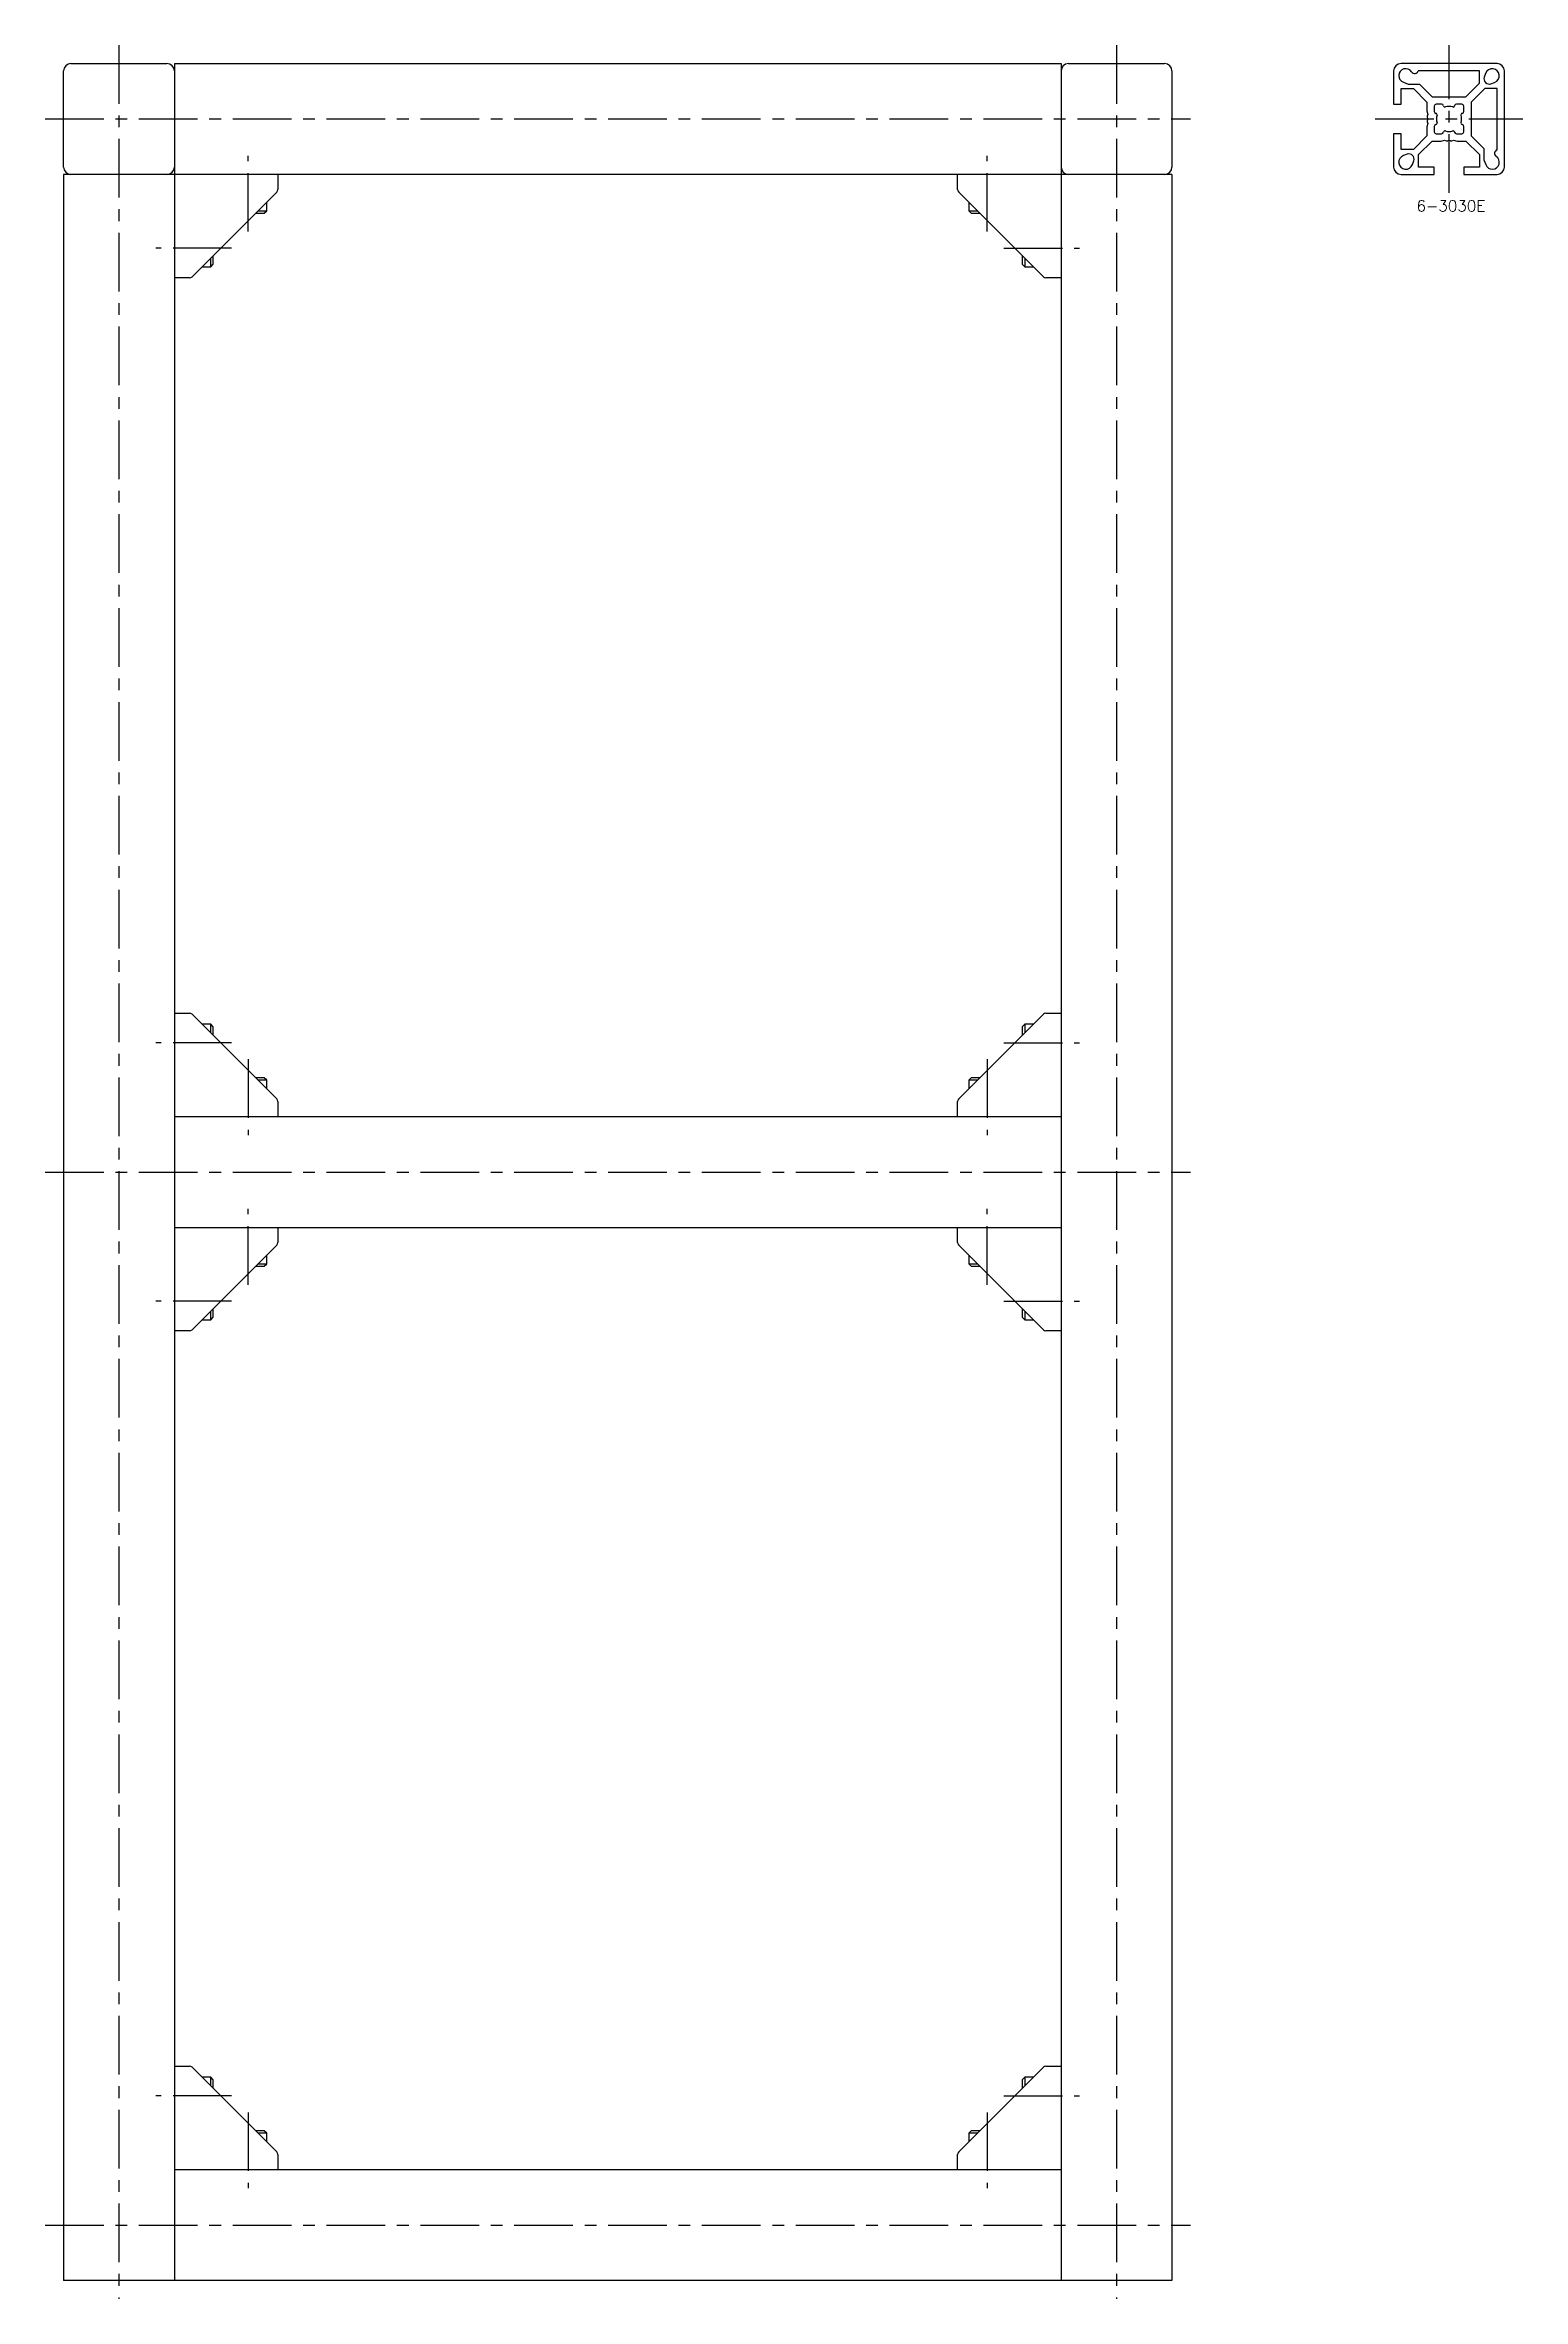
# Model space of a CAD drawing. Extents: x -5 to 761, y -8 to 975.
# Drawn here: x 361 to 761, y 5 to 615 of the extents above; entities that cross this region are included whole.
import ezdxf

# ---------------------------------------------------------------- set-up
doc = ezdxf.new("R2010")
doc.units = 0
doc.header["$LTSCALE"] = 0.5
doc.linetypes.add('CENTER', pattern=[50.8, 31.75, -6.35, 6.35, -6.35])
for name, color, linetype in [('MSM_CENTER', 1, 'CENTER'), ('MSM_CONTINUOUS', 7, 'CONTINUOUS'), ('MSM_PART_NUMBER', 7, 'CONTINUOUS')]:
    doc.layers.add(name, color=color, linetype=linetype)
doc.styles.get("Standard").update_dxf_attribs({"font": 'txt.shx', "height": 3, "bigfont": 'bigfont.shx'})

# ---------------------------------------------------------------- blocks, each defined once
blk = doc.blocks.new('*U10')
at = {"layer": 'MSM_PART_NUMBER'}
blk.add_text('6-3030E', height=3, dxfattribs=at).set_placement((732.18, 569.97))

msp = doc.modelspace()

# ---------------------------------------------------------------- linework, layer by layer
at = {"layer": 'MSM_CENTER'}
for p, q in [((381, 615), (381, 5)), ((651, 615), (651, 5)), ((741, 575), (741, 615)), ((361, 595), (671, 595)), ((721, 595), (761, 595)), ((416, 564.5), (416, 585)), ((616, 564.5), (616, 585)), ((411.5, 560), (391, 560)), ((620.5, 560), (641, 560)), ((411.5, 345), (391, 345)), ((620.5, 345), (641, 345)), ((416, 340.5), (416, 320)), ((616, 340.5), (616, 320)), ((361, 310), (671, 310)), ((416, 279.5), (416, 300)), ((616, 279.5), (616, 300)), ((411.5, 275), (391, 275)), ((620.5, 275), (641, 275)), ((411.5, 60), (391, 60)), ((416, 55.5), (416, 35)), ((616, 55.5), (616, 35)), ((620.5, 60), (641, 60)), ((361, 25), (671, 25))]:
    msp.add_line(p, q, dxfattribs=at)
at = {"layer": 'MSM_CONTINUOUS'}
for p, q in [((368, 610), (394, 610)), ((396, 610), (396, 10)), ((396, 610), (636, 610)), ((636, 610), (636, 10)), ((638, 610), (664, 610)), ((366, 582), (366, 608)), ((666, 608), (666, 582)), ((726, 608), (726, 599)), ((754, 610), (728, 610)), ((728.64, 604.92), (729.9, 604.45)), ((729.9, 604.45), (732.97, 604.45)), ((749.25, 608), (732.64, 608)), ((732.97, 604.45), (736.42, 601)), ((745.59, 601), (749.25, 604.66)), ((749.25, 604.66), (749.25, 608)), ((750.91, 607.35), (750.55, 606.34)), ((752.34, 604.55), (753.35, 604.91)), ((756, 582), (756, 608)), ((726, 599), (728, 599)), ((728, 599), (728, 603.25)), ((728, 603.25), (731.34, 603.25)), ((731.34, 603.25), (735, 599.59)), ((735, 599.59), (735, 597.17)), ((736.42, 601), (745.59, 601)), ((737, 598.5), (737, 597)), ((739, 599), (737.5, 599)), ((744.5, 599), (743, 599)), ((745, 597), (745, 598.5)), ((750.66, 603.25), (747, 599.59)), ((747, 599.59), (747, 590.42)), ((754, 603.25), (750.66, 603.25)), ((754, 586.64), (754, 603.25)), ((735, 597.17), (735.3, 596.2)), ((735.3, 593.8), (735, 592.83)), ((735, 592.83), (735, 590.41)), ((735.3, 596.2), (735.1, 595.75)), ((735.1, 594.25), (735.3, 593.8)), ((735.13, 595.3), (735.3, 595)), ((735.3, 595), (735.13, 594.7)), ((737, 593), (737, 591.5)), ((745, 591.5), (745, 593)), ((728, 591), (726, 591)), ((726, 591), (726, 582)), ((728, 586.75), (728, 591)), ((731.34, 586.75), (728, 586.75)), ((735, 590.41), (731.34, 586.75)), ((732.75, 585.34), (736.41, 589)), ((736.41, 589), (738.83, 589)), ((737.5, 591), (739, 591)), ((738.83, 589), (739.8, 589.3)), ((739.8, 589.3), (740.25, 589.1)), ((740.7, 589.13), (741, 589.3)), ((741, 589.3), (741.3, 589.13)), ((741.75, 589.1), (742.2, 589.3)), ((742.2, 589.3), (743.17, 589)), ((743, 591), (744.5, 591)), ((743.17, 589), (745.59, 589)), ((745.59, 589), (749.25, 585.34)), ((747, 590.42), (750.45, 586.97)), ((750.45, 586.97), (750.45, 583.9)), ((666, 580), (366, 580)), ((366, 580), (366, 10)), ((424, 580), (424, 575.91)), ((608, 575.91), (608, 580)), ((666, 580), (666, 10)), ((728, 580), (737, 580)), ((729.66, 585.45), (728.65, 585.09)), ((731.09, 582.65), (731.45, 583.66)), ((732.75, 582), (732.75, 585.34)), ((737, 582), (732.75, 582)), ((737, 580), (737, 582)), ((749.25, 582), (745, 582)), ((745, 582), (745, 580)), ((745, 580), (754, 580)), ((749.25, 585.34), (749.25, 582)), ((750.45, 583.9), (750.92, 582.64)), ((423.71, 575.21), (400.79, 552.29)), ((631.21, 552.29), (608.29, 575.21)), ((418, 569.5), (420.33, 569.5)), ((418.67, 570.17), (421, 570.17)), ((420.33, 569.5), (421, 570.17)), ((421, 570.17), (421, 572.5)), ((611, 572.5), (611, 570.17)), ((611, 570.17), (611.67, 569.5)), ((611, 570.17), (613.33, 570.17)), ((611.67, 569.5), (614, 569.5)), ((405.83, 555), (405.83, 557.33)), ((405.83, 555), (406.5, 555.67)), ((406.5, 555.67), (406.5, 558)), ((625.5, 558), (625.5, 555.67)), ((625.5, 555.67), (626.17, 555)), ((626.17, 557.33), (626.17, 555)), ((400.09, 552), (396, 552)), ((403.5, 555), (405.83, 555)), ((626.17, 555), (628.5, 555)), ((636, 552), (631.91, 552)), ((396, 353), (400.09, 353)), ((400.79, 352.71), (423.71, 329.79)), ((405.83, 350), (403.5, 350)), ((406.5, 349.33), (405.83, 350)), ((405.83, 347.67), (405.83, 350)), ((406.5, 347), (406.5, 349.33)), ((608.29, 329.79), (631.21, 352.71)), ((626.17, 350), (625.5, 349.33)), ((625.5, 349.33), (625.5, 347)), ((628.5, 350), (626.17, 350)), ((626.17, 350), (626.17, 347.67)), ((631.91, 353), (636, 353)), ((420.33, 335.5), (418, 335.5)), ((421, 334.83), (420.33, 335.5)), ((611.67, 335.5), (611, 334.83)), ((614, 335.5), (611.67, 335.5)), ((421, 334.83), (418.67, 334.83)), ((421, 332.5), (421, 334.83)), ((611, 334.83), (611, 332.5)), ((613.33, 334.83), (611, 334.83)), ((396, 325), (636, 325)), ((424, 329.09), (424, 325)), ((608, 325), (608, 329.09)), ((396, 295), (636, 295)), ((424, 295), (424, 290.91)), ((608, 290.91), (608, 295)), ((423.71, 290.21), (400.79, 267.29)), ((421, 285.17), (421, 287.5)), ((631.21, 267.29), (608.29, 290.21)), ((611, 287.5), (611, 285.17)), ((418, 284.5), (420.33, 284.5)), ((418.67, 285.17), (421, 285.17)), ((420.33, 284.5), (421, 285.17)), ((611, 285.17), (611.67, 284.5)), ((611, 285.17), (613.33, 285.17)), ((611.67, 284.5), (614, 284.5)), ((403.5, 270), (405.83, 270)), ((405.83, 270), (405.83, 272.33)), ((405.83, 270), (406.5, 270.67)), ((406.5, 270.67), (406.5, 273)), ((625.5, 273), (625.5, 270.67)), ((625.5, 270.67), (626.17, 270)), ((626.17, 272.33), (626.17, 270)), ((626.17, 270), (628.5, 270)), ((400.09, 267), (396, 267)), ((636, 267), (631.91, 267)), ((396, 68), (400.09, 68)), ((400.79, 67.71), (423.71, 44.79)), ((608.29, 44.79), (631.21, 67.71)), ((631.91, 68), (636, 68)), ((405.83, 65), (403.5, 65)), ((406.5, 64.33), (405.83, 65)), ((405.83, 62.67), (405.83, 65)), ((406.5, 62), (406.5, 64.33)), ((626.17, 65), (625.5, 64.33)), ((625.5, 64.33), (625.5, 62)), ((628.5, 65), (626.17, 65)), ((626.17, 65), (626.17, 62.67)), ((420.33, 50.5), (418, 50.5)), ((421, 49.83), (418.67, 49.83)), ((421, 49.83), (420.33, 50.5)), ((421, 47.5), (421, 49.83)), ((611.67, 50.5), (611, 49.83)), ((611, 49.83), (611, 47.5)), ((613.33, 49.83), (611, 49.83)), ((614, 50.5), (611.67, 50.5)), ((424, 44.09), (424, 40)), ((608, 40), (608, 44.09)), ((396, 40), (636, 40)), ((666, 10), (366, 10))]:
    msp.add_line(p, q, dxfattribs=at)
for centre, radius, start, end in [((368, 608), 2, 90, 180), ((394, 608), 2, 0, 90), ((638, 608), 2, 90, 180), ((664, 608), 2, 0, 90), ((728, 608), 2, 90, 180), ((729.3, 606.7), 1.9, 34.14842, 249.61101), ((731.7, 608.33), 1, 214.14844, 340.85972), ((751.86, 605.86), 1.4, 160, 290), ((752.7, 606.7), 1.9, 290.00005, 159.99995), ((754, 608), 2, 0, 90), ((737.5, 598.5), 0.5, 90, 180), ((739, 598.5), 0.5, 8.57841, 90), ((739.89, 598.63), 0.4, 188.57841, 286.98513), ((741, 595), 3.4, 73.01488, 106.98512), ((742.11, 598.63), 0.4, 253.01488, 351.42159), ((743, 598.5), 0.5, 90, 171.42159), ((744.5, 598.5), 0.5, 0, 90), ((735.56, 595.55), 0.5, 156.20602, 210), ((735.56, 594.45), 0.5, 150, 203.79398), ((737.5, 597), 0.5, 180, 261.42159), ((737.5, 593), 0.5, 98.57841, 180), ((737.37, 596.11), 0.4, 343.01488, 81.42159), ((737.37, 593.89), 0.4, 278.57841, 16.98513), ((741, 595), 3.4, 163.01488, 196.98512), ((739.89, 591.37), 0.4, 73.01488, 171.42159), ((741, 595), 3.4, 253.01488, 286.98512), ((742.11, 591.37), 0.4, 8.57841, 106.98511), ((744.63, 596.11), 0.4, 98.57841, 196.98511), ((744.63, 593.89), 0.4, 163.01488, 261.42159), ((741, 595), 3.4, 343.01488, 16.98512), ((744.5, 597), 0.5, 278.57841, 0), ((744.5, 593), 0.5, 0, 81.42159), ((737.5, 591.5), 0.5, 180, 270), ((739, 591.5), 0.5, 270, 351.42159), ((740.45, 589.56), 0.5, 246.20602, 300), ((741.55, 589.56), 0.5, 240, 293.79398), ((743, 591.5), 0.5, 188.57841, 270), ((744.5, 591.5), 0.5, 270, 0), ((754.33, 585.7), 1, 109.14028, 235.85157), ((368, 582), 2, 180, 270), ((394, 582), 2, 270, 0), ((638, 582), 2, 180, 270), ((664, 582), 2, 270, 0), ((728, 582), 2, 180, 270), ((729.3, 583.3), 1.9, 110.00005, 339.99995), ((730.14, 584.14), 1.4, 340, 110), ((752.7, 583.3), 1.9, 200.38899, 55.85158), ((754, 582), 2, 270, 0), ((423, 575.91), 1, 315, 0), ((609, 575.91), 1, 180, 225), ((400.09, 553), 1, 270, 315), ((631.91, 553), 1, 225, 270), ((400.09, 352), 1, 45, 90), ((631.91, 352), 1, 90, 135), ((423, 329.09), 1, 0, 45), ((609, 329.09), 1, 135, 180), ((423, 290.91), 1, 315, 0), ((609, 290.91), 1, 180, 225), ((400.09, 268), 1, 270, 315), ((631.91, 268), 1, 225, 270), ((400.09, 67), 1, 45, 90), ((631.91, 67), 1, 90, 135), ((423, 44.09), 1, 0, 45), ((609, 44.09), 1, 135, 180)]:
    msp.add_arc(centre, radius, start, end, dxfattribs=at)

# ---------------------------------------------------------------- block references
msp.add_blockref('*U10', (0, 0), dxfattribs=at)

doc.saveas('drawing.dxf')
